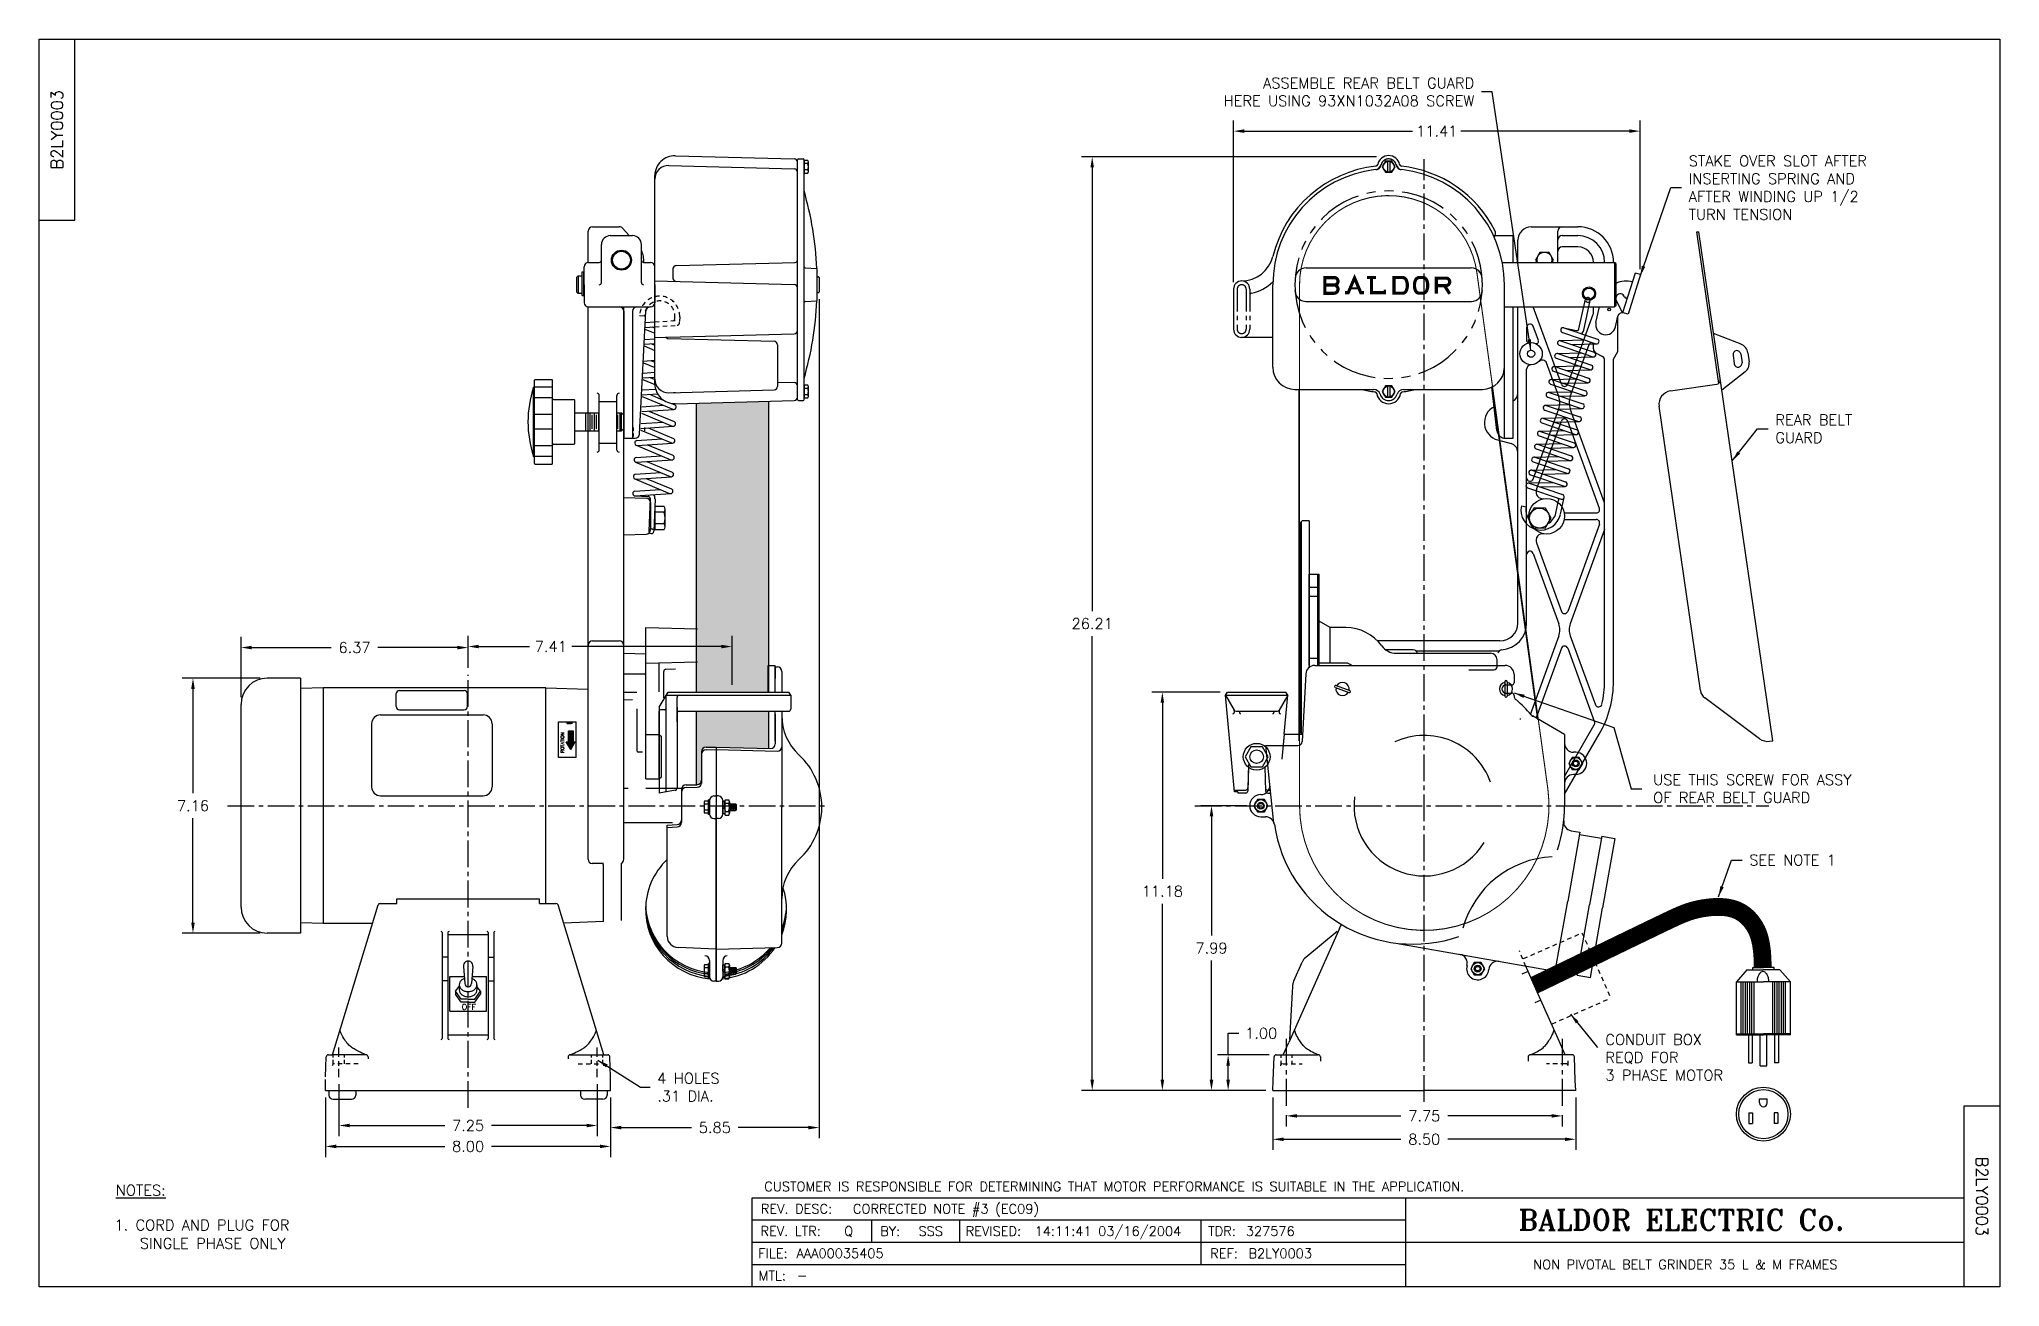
# Model space of a CAD drawing. Extents: x 87.8 to 142.9, y -16.7 to 18.4.
import ezdxf
from ezdxf.enums import TextEntityAlignment as Align

# ---------------------------------------------------------------- set-up
doc = ezdxf.new("R2010")
doc.units = 0
doc.header["$MEASUREMENT"] = 0
for name, pattern in [('B2FH2801A01$0$PHANTOM2', [1.25, 0.625, -0.125, 0.125, -0.125, 0.125, -0.125]), ('B2FH2808A01$0$PHANTOM', [2.5, 1.25, -0.25, 0.25, -0.25, 0.25, -0.25]), ('CENTER2', [1.125, 0.75, -0.125, 0.125, -0.125]), ('G8BA3000A10$0$CENTER', [2, 1.25, -0.25, 0.25, -0.25]), ('G8BA3000A10$0$CENTER2', [1.125, 0.75, -0.125, 0.125, -0.125]), ('G8BA3000A10$0$HIDDEN2', [0.1875, 0.125, -0.0625]), ('HA6218A02$0$PHANTOM2', [1.25, 0.625, -0.125, 0.125, -0.125, 0.125, -0.125]), ('HA7001A01$0$HIDDEN2', [0.1875, 0.125, -0.0625]), ('HIDDEN2', [0.1875, 0.125, -0.0625])]:
    doc.linetypes.add(name, pattern=pattern)
doc.layers.get('0').update_dxf_attribs({"linetype": 'CONTINUOUS'})
doc.styles.add('G8BA3000A10$0$STANDARD', font='SIMPLEX')
doc.styles.add('LB1009$0$STANDARD', font='SIMPLEX.shx')
doc.styles.add('ROMANT', font='romant')
doc.styles.add('SIMPLEX', font='simplex')
doc.styles.get("Standard").update_dxf_attribs({"font": 'simplex.shx'})
doc.dimstyles.new('STD', dxfattribs={"dimscale": 0, "dimtxt": 0.09, "dimasz": 0.09, "dimexe": 0.09, "dimexo": 0.06, "dimgap": 0.06, "dimtad": 0, "dimtih": 1, "dimtoh": 1, "dimdec": 3, "dimzin": 4, "dimdsep": 46, "dimtxsty": 'Standard', "dimcen": 0, "dimclrd": 21, "dimclre": 21, "dimclrt": 256, "dimadec": 0, "dimazin": 0, "dimtfac": 1, "dimtdec": 3, "dimtofl": 0, "dimtmove": 0, "dimatfit": 3, "dimfxl": 0, "dimtolj": 1, "dimtzin": 4, "dimarcsym": 0})

msp = doc.modelspace()

# ---------------------------------------------------------------- texts
at = {"color": 230, "style": 'SIMPLEX'}
for rotation, p in [(90, (88.325, 15.813)), (270, (142.352, -14.127))]:
    msp.add_text('B2LY0003', height=0.3335, rotation=rotation, dxfattribs=at).set_placement(p, align=Align.MIDDLE_CENTER)
at = {"style": 'LB1009$0$STANDARD'}
for s, height, rotation, p in [('LB1009', 0.03, 180, (102.784, -0.831)), ('ROTATION', 0.093, 90, (102.555, -1.681))]:
    msp.add_text(s, height=height, rotation=rotation, dxfattribs=at).set_placement(p)
at = {"style": 'G8BA3000A10$0$STANDARD'}
msp.add_text('OFF', height=0.16, dxfattribs=at).set_placement((99.883, -8.889), align=Align.CENTER)
at = {"style": 'SIMPLEX'}
for s, p in [('CUSTOMER IS RESPONSIBLE FOR DETERMINING THAT MOTOR PERFORMANCE IS SUITABLE IN THE APPLICATION.', (108.175, -13.848)), ('BY:', (111.432, -15.104)), ('REVISED:', (113.828, -15.102)), ('TDR:', (120.634, -15.102)), ('FILE:', (108.008, -15.726)), ('REF:', (120.69, -15.728)), ('MTL:', (108.018, -16.351))]:
    msp.add_text(s, height=0.2668, dxfattribs=at).set_placement(p, align=Align.MIDDLE_LEFT)
for s, p in [('%%UNOTES:', (89.974, -14.107)), ('1. CORD AND PLUG FOR', (89.937, -15.082)), ('SINGLE PHASE ONLY', (90.649, -15.596))]:
    msp.add_text(s, height=0.3).set_placement(p)
at = {"color": 231, "style": 'SIMPLEX'}
msp.add_text('CORRECTED NOTE #3 (EC09)', height=0.2668, dxfattribs=at).set_placement((110.663, -14.475), align=Align.MIDDLE_LEFT)
at = {"style": 'SIMPLEX'}
for s, p in [('REV. DESC:', (109.079, -14.475)), ('REV. LTR:', (108.915, -15.101))]:
    msp.add_text(s, height=0.2668, dxfattribs=at).set_placement(p, align=Align.MIDDLE)
at = {"style": 'ROMANT'}
msp.add_text('BALDOR ELECTRIC Co.', height=0.58363, dxfattribs=at).set_placement((133.921, -14.787), align=Align.MIDDLE_CENTER)
at = {"color": 232, "style": 'SIMPLEX'}
msp.add_text(' Q', height=0.2668, dxfattribs=at).set_placement((110.452, -15.101), align=Align.MIDDLE_CENTER)
at = {"color": 210, "style": 'SIMPLEX'}
msp.add_text('SSS', height=0.2668, dxfattribs=at).set_placement((112.503, -15.104), align=Align.MIDDLE_LEFT)
at = {"color": 235, "style": 'SIMPLEX'}
msp.add_text('14:11:41 03/16/2004', height=0.2668, dxfattribs=at).set_placement((115.762, -15.102), align=Align.MIDDLE_LEFT)
at = {"color": 213, "style": 'SIMPLEX'}
msp.add_text('327576', height=0.2668, dxfattribs=at).set_placement((121.69, -15.102), align=Align.MIDDLE_LEFT)
at = {"color": 223, "style": 'SIMPLEX'}
msp.add_text('AAA00035405', height=0.2668, dxfattribs=at).set_placement((109.078, -15.726), align=Align.MIDDLE_LEFT)
at = {"color": 212, "style": 'SIMPLEX'}
msp.add_text('B2LY0003', height=0.2668, dxfattribs=at).set_placement((121.764, -15.728), align=Align.MIDDLE_LEFT)
at = {"color": 211, "style": 'SIMPLEX'}
msp.add_text('NON PIVOTAL BELT GRINDER 35 L & M FRAMES', height=0.2668, dxfattribs=at).set_placement((134.028, -16.038), align=Align.MIDDLE_CENTER)
at = {"color": 233, "style": 'SIMPLEX'}
msp.add_text('-', height=0.267, dxfattribs=at).set_placement((109.092, -16.351), align=Align.MIDDLE_LEFT)
at = {"char_height": 0.3}
for s, insert, attachment_point in [('ASSEMBLE REAR BELT GUARD\\PHERE USING 93XN1032A08 SCREW', (128.102, 16.873), 6), ('\\A1;11.41', (127.05, 15.773), 5), ('STAKE OVER SLOT AFTER\\PINSERTING SPRING AND\\PAFTER WINDING UP 1/2\\PTURN TENSION', (134.122, 14.186), 4), ('REAR BELT\\PGUARD', (136.553, 7.418), 4), ('\\A1;26.21', (117.379, 1.95), 5), ('\\A1;6.37', (96.676, 1.277), 5), ('\\A1;7.41', (102.183, 1.306), 5), ('USE THIS SCREW FOR ASSY\\POF REAR BELT GUARD', (133.123, -2.685), 4), ('\\A1;7.16', (92.14, -3.161), 5), ('SEE NOTE 1', (135.822, -4.687), 4), ('\\A1;11.18', (119.348, -5.562), 5), ('\\A1;7.99', (120.727, -7.157), 5), ('\\A1;1.00', (122.122, -9.548), 5), ('CONDUIT BOX\\PREQD FOR\\P3 PHASE MOTOR', (131.782, -10.225), 4), ('\\A1;4 HOLES\\P.31 DIA.', (105.172, -11.062), 4), ('\\A1;7.25', (99.862, -12.138), 5), ('\\A1;5.85', (106.787, -12.196), 5), ('\\A1;7.75', (126.699, -11.868), 5), ('\\A1;8.00', (99.862, -12.725), 5), ('\\A1;8.50', (126.699, -12.525), 5)]:
    msp.add_mtext(s, dxfattribs=dict(at, insert=insert, attachment_point=attachment_point))

# ---------------------------------------------------------------- hatches: boundary and pattern name
h = msp.add_hatch()
h.set_pattern_fill('ACET-2D-AR-CONC', color=256, scale=0.04, style=0)
h.set_pattern_definition([(50, (1e-15, 3e-15), (-0.180722, 0.15164375), [0.03, -0.33]), (355, (1e-15, 3e-15), (0.0257018, 0.2937726), [0.024, -0.264]), (100.4514, (0.0239, -0.0021), (-0.2729852, -0.05035535), [0.0254961, -0.28045684]), (46.1842, (1e-15, 0.08), (-0.2553444, 0.2450017), [0.045, -0.495]), (96.6356, (0.03557, 0.0745), (-0.4135967, -0.0481152), [0.0382441, -0.4206852]), (351.1842, (1e-15, 0.08), (0.0677926, 0.4371163), [0.036, -0.396]), (21, (0.04, 0.06), (-0.08454466, 0.22024636), [0.03, -0.33]), (326, (0.04, 0.06), (0.16490304, 0.2444788), [0.024, -0.264]), (71.4514, (0.0599, 0.04658), (-0.263171, 0.0883041), [0.0254961, -0.28045684]), (37.5, (1e-15, 3e-15), (-0.06250762, 0.08146152), [0, -0.2608, 0, -0.268, 0, -0.265]), (7.5, (1e-15, 3e-15), (-0.01862348, 0.14145935), [0, -0.1528, 0, -0.2548, 0, -0.101]), (327.5, (-0.0892, 3e-15), (0.05755553, 0.09034409), [0, -0.1, 0, -0.312, 0, -0.414]), (317.5, (-0.1292, 3e-15), (0.12641644, 0.13795934), [0, -0.13, 0, -0.2072, 0, -0.294])])
h.paths.add_polyline_path([(106.263, -0.511), (106.263, -2.568, 0.483036), (106.416, -2.446), (106.416, -1.646, -0.414214), (106.541, -1.521), (106.823, -1.514), (108.303, -1.553), (108.303, -0.511)])
h.paths.add_polyline_path([(108.303, 8.192), (106.259, 8.139), (106.259, 0.029), (108.283, 0.029), (108.283, 0.77), (108.303, 0.771)])

# ---------------------------------------------------------------- linework, layer by layer
for p, q in [((87.825, -16.665), (87.825, 18.353)), ((87.825, 18.353), (142.852, 18.353)), ((88.825, 13.274), (88.825, 18.353)), ((142.852, 18.353), (142.852, -16.665)), ((121.345, 11.538), (121.345, 16.073)), ((132.755, 11.896), (132.755, 16.073)), ((121.645, 15.773), (126.371, 15.773)), ((132.455, 15.773), (127.728, 15.773)), ((105.679, 15.083), (109.013, 14.996)), ((109.104, 8.243), (109.104, 14.964)), ((109.104, 8.305), (109.104, 14.902)), ((109.134, 14.994), (109.262, 14.994)), ((109.292, 8.243), (109.292, 14.964)), ((109.4, 14.953), (109.292, 14.953)), ((109.292, 14.953), (109.292, 14.593)), ((109.4, 14.863), (109.292, 14.863)), ((109.412, 14.638), (109.412, 14.908)), ((125.356, 15.054), (117.079, 15.054)), ((125.669, 14.929), (125.669, 14.62)), ((125.729, 14.929), (125.729, 14.62)), ((105.104, 8.683), (105.104, 14.523)), ((105.494, 14.808), (109.017, 14.715)), ((109.4, 14.683), (109.292, 14.683)), ((109.292, 14.593), (109.4, 14.593)), ((117.379, 14.754), (117.379, 2.3)), ((87.825, 13.274), (88.825, 13.274)), ((103.229, 12.088), (103.229, 12.964)), ((103.354, 13.089), (104.104, 13.089)), ((103.854, 12.839), (104.478, 12.839)), ((104.197, 13.048), (104.386, 12.839)), ((128.642, 12.839), (129.198, 12.839)), ((129.198, 12.088), (129.198, 12.839)), ((129.323, 12.088), (129.323, 12.709)), ((129.703, 13.089), (131.011, 13.089)), ((130.448, 12.088), (130.448, 12.969)), ((130.568, 12.839), (131.011, 12.839)), ((134.346, 12.942), (134.404, 12.95)), ((134.964, 8.693), (134.346, 12.942)), ((136.484, -1.339), (134.404, 12.95)), ((103.604, 11.523), (103.604, 12.589)), ((104.728, 11.523), (104.728, 12.589)), ((131.011, 12.526), (130.568, 12.526)), ((102.916, 11.673), (102.956, 11.713)), ((102.916, 11.253), (102.916, 11.673)), ((102.956, 11.713), (102.956, 11.213)), ((102.956, 11.713), (103.065, 11.713)), ((103.065, 11.819), (103.104, 11.819)), ((103.065, 11.16), (103.065, 11.819)), ((103.104, 11.819), (103.104, 11.16)), ((103.104, 11.713), (103.12, 11.713)), ((103.12, 11.463), (103.12, 11.968)), ((103.24, 12.088), (103.544, 12.088)), ((104.788, 12.088), (104.984, 12.088)), ((105.104, 11.463), (105.104, 11.968)), ((105.104, 11.568), (109.013, 11.466)), ((105.604, 11.88), (105.604, 11.672)), ((105.721, 12), (109.046, 12.087)), ((109.653, 11.921), (109.653, 11.006)), ((109.713, 11.668), (109.713, 11.258)), ((128.887, 12.088), (132.043, 12.088)), ((131.761, 12.088), (131.761, 12.089)), ((132.073, 12.058), (132.043, 12.088)), ((132.619, 11.785), (132.266, 10.673)), ((132.772, 11.751), (132.419, 10.639)), ((132.772, 11.751), (132.619, 11.785)), ((102.956, 11.213), (102.916, 11.253)), ((103.065, 11.213), (102.956, 11.213)), ((103.065, 11.16), (103.104, 11.16)), ((103.065, 11.16), (103.065, 11.16)), ((103.12, 11.213), (103.104, 11.213)), ((103.12, 11.463), (103.12, 10.958)), ((105.104, 11.463), (105.104, 10.958)), ((109.713, 11.058), (109.713, -12.496)), ((121.345, 11.338), (121.345, 10.213)), ((131.041, 10.219), (131.226, 11.052)), ((131.173, 10.19), (131.358, 11.023)), ((132.087, 11.023), (132.266, 10.673)), ((103.229, -4.666), (103.229, 10.839)), ((103.24, 10.838), (104.984, 10.838)), ((104.229, -4.666), (104.229, 10.838)), ((104.229, 10.718), (104.229, 7.151)), ((104.479, 10.718), (104.479, 7.151)), ((104.673, 7.265), (104.848, 10.724)), ((104.677, 10.597), (104.812, 10.593)), ((104.968, 10.838), (104.984, 10.838)), ((128.948, 10.838), (132.043, 10.838)), ((128.948, 7.151), (128.948, 10.718)), ((129.198, 7.151), (129.198, 10.838)), ((129.323, 1.964), (129.323, 10.838)), ((130.548, 8.669), (129.759, 10.838)), ((130.724, 8.669), (131.441, 10.638)), ((131.448, 10.679), (131.448, 10.838)), ((131.518, 10.4), (131.616, 10.839)), ((132.073, 10.868), (132.043, 10.838)), ((132.066, 10.277), (132.134, 10.58)), ((132.136, 9.589), (132.136, 10.588)), ((132.419, 10.639), (132.277, 10.671)), ((104.811, 9.928), (105.104, 9.947)), ((104.823, 10.216), (104.825, 10.215)), ((104.825, 10.265), (104.827, 10.265)), ((104.825, 10.215), (105.104, 10.098)), ((104.827, 10.265), (105.104, 10.283)), ((104.834, 10.4), (105.104, 10.418)), ((105.025, 10.278), (105.104, 10.245)), ((105.104, 9.983), (109.013, 10.086)), ((105.475, 9.951), (108.453, 9.873)), ((105.48, 10.405), (105.48, 10.405)), ((122.449, 9.984), (121.574, 9.984)), ((129.573, 10.264), (129.573, 9.895)), ((129.903, 9.892), (129.755, 10.297)), ((130.507, 9.894), (131.212, 9.911)), ((130.576, 10.124), (131.519, 9.802)), ((130.616, 10.252), (130.971, 10.173)), ((130.616, 10.252), (131.56, 9.93)), ((135.589, 9.791), (134.821, 10.097)), ((104.805, 9.743), (105.104, 9.618)), ((104.807, 9.792), (105.104, 9.812)), ((105.007, 9.805), (105.104, 9.765)), ((108.544, 9.779), (108.544, 8.602)), ((130.405, 9.399), (131.348, 9.078)), ((130.417, 9.534), (131.122, 9.55)), ((130.446, 9.528), (131.389, 9.206)), ((130.486, 9.763), (131.429, 9.441)), ((130.526, 9.891), (131.469, 9.57)), ((130.743, 9.422), (131.448, 9.438)), ((130.798, 8.323), (131.332, 9.788)), ((130.833, 9.782), (131.538, 9.799)), ((131.448, 9.658), (131.448, 9.768)), ((131.508, 9.554), (131.701, 9.443)), ((132.011, 9.372), (132.136, 9.589)), ((132.011, 0.343), (132.011, 9.372)), ((135.365, 9.488), (135.401, 9.24)), ((135.583, 9.519), (135.619, 9.272)), ((135.781, 9.548), (135.817, 9.301)), ((104.77, 8.847), (105.104, 8.869)), ((104.776, 8.983), (105.104, 9.004)), ((104.787, 9.271), (105.104, 9.138)), ((104.789, 9.32), (105.104, 9.34)), ((104.97, 8.86), (105.104, 8.804)), ((104.988, 9.333), (105.104, 9.284)), ((129.573, 1.964), (129.573, 9.088)), ((130.474, 8.323), (130.131, 9.265)), ((130.256, 8.806), (130.961, 8.823)), ((130.325, 9.036), (131.268, 8.714)), ((130.336, 9.17), (131.041, 9.187)), ((130.365, 9.164), (131.308, 8.842)), ((130.663, 9.058), (131.368, 9.075)), ((131.761, 0.344), (131.761, 9.339)), ((135.702, 9.013), (135.053, 8.501)), ((101.699, 6.643), (101.699, 8.583)), ((101.729, 6.44), (101.729, 8.785)), ((102.229, 8.588), (101.729, 8.588)), ((102.229, 8.291), (101.729, 8.291)), ((102.229, 6.44), (102.229, 8.785)), ((104.75, 8.326), (105.609, 7.967)), ((104.752, 8.375), (105.179, 8.403)), ((104.757, 8.51), (105.124, 8.534)), ((104.768, 8.798), (105.105, 8.658)), ((104.952, 8.388), (105.34, 8.226)), ((105.494, 8.431), (108.453, 8.508)), ((109.4, 8.643), (109.292, 8.643)), ((109.292, 8.643), (109.292, 8.283)), ((109.4, 8.553), (109.292, 8.553)), ((109.4, 8.373), (109.292, 8.373)), ((109.292, 8.283), (109.4, 8.283)), ((109.412, 8.328), (109.412, 8.598)), ((125.669, 8.617), (125.669, 8.308)), ((125.729, 8.617), (125.729, 8.308)), ((128.735, 7.372), (128.596, 8.586)), ((130.163, 8.308), (131.107, 7.987)), ((130.175, 8.443), (130.88, 8.459)), ((130.204, 8.437), (131.147, 8.115)), ((130.244, 8.672), (131.187, 8.35)), ((130.284, 8.8), (131.228, 8.479)), ((130.501, 8.331), (131.206, 8.347)), ((130.582, 8.694), (131.287, 8.711)), ((133.611, 8.48), (134.906, 8.668)), ((102.229, 7.823), (101.729, 7.823)), ((102.854, 7.003), (102.854, 8.223)), ((103.169, 7.363), (103.169, 7.863)), ((103.229, 7.413), (103.229, 7.813)), ((103.289, 7.363), (103.289, 7.863)), ((103.349, 7.413), (103.349, 7.813)), ((103.409, 7.363), (103.409, 7.863)), ((103.469, 7.413), (103.469, 7.813)), ((103.529, 7.363), (103.529, 7.863)), ((104.069, 7.413), (104.069, 7.813)), ((104.129, 7.363), (104.129, 7.863)), ((104.229, 7.803), (104.169, 7.863)), ((104.169, 7.363), (104.169, 7.863)), ((104.229, 7.423), (104.229, 7.803)), ((104.732, 7.853), (105.591, 7.494)), ((104.734, 7.902), (105.64, 7.962)), ((104.739, 8.038), (105.344, 8.078)), ((104.933, 7.915), (105.643, 7.619)), ((105.567, 8.131), (105.661, 8.091)), ((105.679, 8.123), (109.013, 8.211)), ((106.259, 8.126), (106.259, 0.037)), ((108.303, 0.029), (108.303, 8.167)), ((109.134, 8.213), (109.262, 8.213)), ((129.755, 6.007), (130.474, 7.981)), ((130.014, 7.715), (130.719, 7.732)), ((130.042, 7.709), (130.986, 7.387)), ((130.083, 7.944), (131.026, 7.623)), ((130.094, 8.079), (130.799, 8.096)), ((130.123, 8.073), (131.066, 7.751)), ((130.421, 7.967), (131.126, 7.984)), ((131.761, 5.336), (130.798, 7.981)), ((134.451, 0.071), (133.29, 8.049)), ((102.229, 7.403), (101.729, 7.403)), ((104.229, 7.423), (104.169, 7.363)), ((104.713, 7.381), (105.573, 7.022)), ((104.715, 7.43), (105.622, 7.489)), ((104.721, 7.565), (105.326, 7.605)), ((104.915, 7.443), (105.625, 7.146)), ((129.847, 5.71), (130.548, 7.634)), ((129.921, 7.217), (130.865, 6.895)), ((129.933, 7.351), (130.638, 7.368)), ((129.962, 7.345), (130.905, 7.024)), ((130.002, 7.581), (130.945, 7.259)), ((130.259, 7.239), (130.964, 7.256)), ((130.34, 7.603), (131.045, 7.62)), ((131.616, 5.184), (130.724, 7.634)), ((102.229, 6.935), (101.729, 6.935)), ((102.229, 6.638), (101.729, 6.638)), ((104.229, 7.151), (104.553, 7.151)), ((104.568, 6.612), (105.289, 6.66)), ((104.579, 6.956), (105.554, 6.549)), ((104.587, 7.085), (105.308, 7.133)), ((104.61, 6.951), (105.603, 7.017)), ((104.897, 6.97), (105.606, 6.674)), ((128.759, 7.105), (129.138, 7.004)), ((128.983, 7.151), (129.198, 7.151)), ((129.772, 6.624), (130.477, 6.641)), ((129.801, 6.618), (130.744, 6.296)), ((129.841, 6.853), (130.784, 6.532)), ((129.852, 6.988), (130.557, 7.004)), ((129.881, 6.982), (130.824, 6.66)), ((130.179, 6.876), (130.884, 6.892)), ((104.55, 6.14), (105.271, 6.188)), ((104.561, 6.484), (105.536, 6.077)), ((104.573, 6.006), (105.567, 6.072)), ((104.592, 6.479), (105.599, 6.545)), ((104.878, 6.498), (105.588, 6.201)), ((129.68, 6.126), (130.623, 5.804)), ((129.691, 6.26), (130.396, 6.277)), ((129.72, 6.254), (130.663, 5.933)), ((129.76, 6.49), (130.703, 6.168)), ((130.018, 6.148), (130.723, 6.165)), ((130.098, 6.512), (130.803, 6.529)), ((104.543, 6.011), (105.518, 5.604)), ((104.546, 5.668), (105.253, 5.715)), ((104.548, 5.534), (104.915, 5.519)), ((104.555, 5.534), (105.548, 5.599)), ((104.86, 6.025), (105.57, 5.729)), ((129.599, 5.762), (130.542, 5.441)), ((129.611, 5.897), (130.316, 5.913)), ((129.639, 5.89), (130.583, 5.569)), ((129.937, 5.785), (130.642, 5.801)), ((104.229, 5.49), (104.863, 5.468)), ((104.973, 5.457), (104.937, 4.545)), ((104.979, 5.348), (104.979, 4.58)), ((105.108, 5.452), (105.072, 4.54)), ((105.365, 5.237), (105.1, 5.237)), ((105.1, 5.237), (105.1, 4.589)), ((105.365, 5.075), (105.1, 5.075)), ((105.395, 4.67), (105.395, 5.156)), ((129.424, 5.26), (129.556, 5.231)), ((130.391, 5.046), (130.471, 5.406)), ((130.523, 5.017), (130.628, 5.49)), ((130.626, 5.058), (131.528, 5.058)), ((104.229, 4.438), (104.863, 4.46)), ((105.365, 4.751), (105.1, 4.751)), ((105.1, 4.589), (105.365, 4.589)), ((123.274, 4.839), (123.214, 4.779)), ((123.214, 4.779), (123.214, -1.101)), ((123.244, 4.809), (123.244, -1.131)), ((123.464, 4.839), (123.274, 4.839)), ((123.464, 4.839), (123.464, 0.713)), ((130.626, 4.87), (131.528, 4.87)), ((131.616, 4.744), (130.724, 2.293)), ((131.761, 4.592), (130.798, 1.947)), ((129.755, 3.921), (130.474, 1.947)), ((129.847, 4.218), (130.548, 2.293)), ((123.464, 0.777), (123.464, 3.339)), ((123.464, 3.339), (123.745, 3.339)), ((123.712, 0.777), (123.712, 3.339)), ((123.745, 0.777), (123.745, 3.339)), ((123.712, 2.967), (123.464, 2.967)), ((123.712, 2.71), (123.464, 2.71)), ((104.853, -2.411), (104.853, 1.839)), ((104.853, 1.839), (106.303, 1.804)), ((124.058, 1.839), (123.745, 2.02)), ((124.058, 0.839), (124.058, 1.839)), ((124.495, 1.839), (124.058, 1.839)), ((93.489, -0.117), (93.489, 1.577)), ((93.789, 1.277), (96.019, 1.277)), ((99.562, 1.277), (97.333, 1.277)), ((99.862, 0.713), (99.862, 1.606)), ((99.862, 0.713), (99.862, 1.577)), ((100.162, 1.306), (101.59, 1.306)), ((106.971, 1.306), (102.776, 1.306)), ((103.354, 1.464), (104.104, 1.464)), ((107.271, 0.233), (107.271, 1.606)), ((117.379, -10.854), (117.379, 1.6)), ((128.823, 1.464), (125.388, 1.464)), ((126.392, 1.214), (125.617, 1.214)), ((126.473, 1.183), (128.799, 1.183)), ((130.474, 1.605), (129.668, -0.609)), ((130.548, 1.258), (129.836, -0.698)), ((130.724, 1.258), (131.479, -0.815)), ((130.798, 1.605), (131.501, -0.326)), ((104.853, 0.839), (106.303, 0.874)), ((105.228, 0.464), (105.228, 0.846)), ((105.354, -0.133), (105.354, 0.61)), ((105.412, 0.67), (105.679, 0.679)), ((108.283, 0.029), (108.283, 0.777)), ((108.283, 0.77), (108.479, 0.777)), ((108.479, 0.029), (108.479, 0.777)), ((108.479, 0.733), (108.541, 0.733)), ((108.479, 0.733), (108.479, 0.405)), ((108.666, 0.608), (108.666, 0.405)), ((123.712, 0.967), (123.464, 0.967)), ((123.624, 0.776), (126.699, 0.776)), ((124.495, 0.839), (123.745, 0.839)), ((126.699, 0.776), (128.969, 0.776)), ((128.745, 0.741), (128.745, 0.93)), ((94.024, 0.418), (91.84, 0.418)), ((92.14, 0.118), (92.14, -2.811)), ((95.162, 0.418), (94.224, 0.418)), ((95.162, 0.418), (95.162, -6.74)), ((95.792, 0.146), (95.165, 0.124)), ((95.792, 0.148), (95.792, -6.469)), ((102.042, 0.148), (95.792, 0.148)), ((97.935, 0.074), (99.755, 0.074)), ((102.042, -5.906), (102.042, 0.148)), ((102.042, 0.148), (103.229, 0.107)), ((104.823, 0.526), (104.229, 0.526)), ((104.229, 0.026), (104.597, 0.026)), ((105.228, 0.032), (105.228, 0.464)), ((105.228, -0.399), (105.475, 0.029)), ((105.475, 0.029), (108.864, 0.029)), ((108.666, 0.405), (108.666, 0.029)), ((108.916, -0.061), (108.864, 0.029)), ((120.972, 0.029), (119.048, 0.029)), ((121.12, -0.061), (121.172, 0.029)), ((121.172, 0.029), (122.818, 0.029)), ((122.87, -0.061), (122.818, 0.029)), ((123.375, 0.539), (123.275, -1.356)), ((124.203, 0.157), (124.586, 0.017)), ((124.223, 0.213), (124.607, 0.074)), ((128.963, 0.319), (128.963, -0.089)), ((128.993, 0.23), (129.159, 0.23)), ((128.993, 0), (129.16, 0)), ((129.023, 0.319), (129.023, -0.089)), ((129.219, 0.526), (129.219, 0.29)), ((93.489, -6.005), (93.489, -0.317)), ((97.845, -0.378), (97.845, -0.016)), ((97.935, -0.468), (99.755, -0.468)), ((99.845, -0.378), (99.845, -0.016)), ((104.604, -1.631), (104.604, -0.441)), ((105.228, -0.399), (105.228, -2.809)), ((105.228, -1.161), (105.228, -0.508)), ((105.386, -0.473), (105.258, -0.473)), ((105.416, -0.073), (105.416, -2.776)), ((105.423, -0.061), (108.916, -0.061)), ((105.728, -0.811), (105.728, -0.121)), ((105.728, -0.399), (105.728, -2.671)), ((105.728, -0.511), (105.728, -0.511)), ((105.788, -0.511), (108.856, -0.511)), ((106.263, -0.511), (106.263, -2.572)), ((108.303, -1.553), (108.303, -0.511)), ((108.479, -1.351), (108.479, -0.511)), ((108.666, -0.511), (108.666, -0.589)), ((108.916, -0.061), (108.916, -0.451)), ((119.348, -0.271), (119.348, -5.212)), ((121.375, -2.776), (121.12, -0.061)), ((121.12, -0.061), (121.363, -0.481)), ((121.12, -0.061), (122.87, -0.061)), ((121.359, -0.491), (121.359, -0.55)), ((121.415, -0.511), (122.576, -0.511)), ((121.514, -0.511), (121.514, -0.55)), ((122.476, -0.511), (122.476, -0.55)), ((122.87, -0.061), (122.628, -0.481)), ((122.631, -0.491), (122.631, -0.55)), ((122.768, -1.15), (122.87, -0.061)), ((136.111, -1.281), (134.572, -0.133)), ((97.155, -0.862), (97.155, -2.633)), ((97.405, -0.612), (100.285, -0.612)), ((100.535, -0.862), (100.535, -2.633)), ((102.4, -1.806), (102.4, -0.806)), ((102.4, -0.806), (102.9, -0.806)), ((102.682, -1.368), (102.682, -1.056)), ((102.682, -1.056), (102.807, -1.056)), ((102.807, -1.056), (102.807, -1.368)), ((102.9, -1.806), (102.9, -0.806)), ((105.728, -0.871), (105.728, -2.671)), ((108.479, -0.589), (108.479, -0.994)), ((108.479, -0.716), (108.479, -1.429)), ((108.666, -0.589), (108.666, -1.079)), ((108.666, -0.633), (108.666, -1.34)), ((130.636, -1.161), (129.733, -0.64)), ((130.637, -2.34), (131.472, -0.894)), ((102.744, -1.587), (102.619, -1.368)), ((102.619, -1.368), (102.682, -1.368)), ((102.744, -1.587), (102.869, -1.368)), ((102.807, -1.368), (102.869, -1.368)), ((104.853, -1.161), (105.228, -1.161)), ((105.228, -1.161), (105.29, -1.223)), ((105.228, -2.411), (105.228, -1.161)), ((105.29, -2.349), (105.29, -1.223)), ((106.416, -1.639), (106.416, -2.537)), ((106.541, -1.521), (106.823, -1.514)), ((106.541, -1.594), (106.823, -1.587)), ((106.823, -1.514), (106.823, -3.204)), ((106.823, -1.514), (106.823, -3.204)), ((106.823, -1.514), (108.357, -1.554)), ((106.823, -1.587), (108.544, -1.632)), ((108.666, -1.34), (108.666, -3.204)), ((122.478, -3.661), (122.248, -1.474)), ((122.248, -1.474), (123.151, -1.474)), ((122.768, -1.15), (122.702, -1.851)), ((122.769, -1.161), (122.75, -1.345)), ((123.264, -1.161), (122.769, -1.161)), ((123.214, -1.101), (123.274, -1.161)), ((130.636, -1.161), (130.636, -3.161)), ((130.637, -2.84), (131.609, -1.157)), ((136.393, -1.352), (136.484, -1.339)), ((102.9, -1.806), (102.4, -1.806)), ((102.9, -1.806), (102.4, -1.806)), ((104.76, -1.661), (104.634, -1.661)), ((121.764, -2.082), (121.747, -2.751)), ((121.766, -2.007), (121.749, -2.672)), ((122.226, -2.082), (122.244, -2.751)), ((130.85, -1.804), (130.752, -1.974)), ((130.752, -1.974), (130.85, -2.144)), ((131.047, -1.804), (130.85, -1.804)), ((130.85, -2.144), (131.047, -2.144)), ((130.949, -1.661), (130.886, -1.661)), ((131.145, -1.974), (131.047, -1.804)), ((131.047, -2.144), (131.145, -1.974)), ((104.353, -2.677), (104.224, -2.677)), ((104.853, -2.411), (105.228, -2.411)), ((105.857, -2.677), (104.853, -2.677)), ((105.228, -2.411), (105.29, -2.349)), ((105.679, -2.73), (105.228, -2.809)), ((105.854, -2.704), (105.854, -3.204)), ((105.979, -2.579), (106.294, -2.571)), ((105.981, -2.649), (106.296, -2.641)), ((121.37, -2.721), (121.689, -2.721)), ((121.748, -2.713), (121.747, -2.751)), ((121.749, -2.672), (121.748, -2.713)), ((122.301, -2.721), (122.374, -2.721)), ((130.949, -2.286), (130.886, -2.286)), ((97.405, -2.883), (100.285, -2.883)), ((105.854, -3.204), (105.854, -3.633)), ((106.485, -3.077), (106.485, -3.332)), ((106.605, -3.034), (106.497, -3.034)), ((106.605, -3.119), (106.497, -3.119)), ((106.605, -3.289), (106.497, -3.289)), ((106.636, -2.997), (106.605, -2.997)), ((106.605, -3.411), (106.605, -2.997)), ((106.636, -2.997), (106.636, -3.411)), ((106.636, -3.014), (106.636, -3.204)), ((106.636, -3.394), (106.636, -3.204)), ((106.757, -2.889), (106.823, -2.887)), ((106.888, -2.889), (106.823, -2.887)), ((106.823, -8.091), (106.823, -3.204)), ((106.823, -3.204), (106.823, -8.091)), ((107.01, -3.014), (107.01, -3.204)), ((107.01, -3.036), (107.066, -3.036)), ((107.01, -3.211), (107.01, -3.036)), ((107.01, -3.148), (107.066, -3.204)), ((107.01, -3.204), (107.01, -3.379)), ((107.01, -3.204), (107.066, -3.26)), ((107.01, -3.394), (107.01, -3.204)), ((107.066, -3.211), (107.066, -3.036)), ((107.066, -3.049), (107.066, -3.374)), ((107.066, -3.204), (107.066, -3.379)), ((107.079, -2.995), (107.183, -2.995)), ((107.183, -3.103), (107.079, -3.103)), ((107.196, -3.049), (107.196, -3.374)), ((107.196, -3.109), (107.37, -3.109)), ((107.196, -3.299), (107.37, -3.299)), ((107.22, -3.269), (107.22, -3.139)), ((107.25, -3.299), (107.25, -3.109)), ((107.28, -3.269), (107.28, -3.139)), ((107.31, -3.299), (107.31, -3.109)), ((107.34, -3.269), (107.34, -3.139)), ((107.37, -3.109), (107.386, -3.125)), ((107.37, -3.299), (107.37, -3.109)), ((107.37, -3.299), (107.386, -3.284)), ((107.386, -3.125), (107.386, -3.284)), ((108.666, -7.016), (108.666, -3.204)), ((121.717, -3.161), (120.427, -3.161)), ((121.465, -2.776), (121.375, -2.776)), ((121.465, -2.776), (121.465, -2.809)), ((121.687, -2.809), (121.465, -2.809)), ((122.015, -2.991), (121.917, -3.161)), ((121.917, -3.161), (122.015, -3.331)), ((122.211, -2.991), (122.015, -2.991)), ((122.113, -2.849), (122.115, -2.849)), ((122.31, -3.161), (122.211, -2.991)), ((122.211, -3.331), (122.31, -3.161)), ((122.304, -2.809), (122.386, -2.809)), ((92.14, -6.44), (92.14, -3.511)), ((105.603, -3.645), (104.224, -3.645)), ((105.448, -3.707), (105.732, -3.688)), ((105.448, -6.829), (105.448, -3.707)), ((105.448, -3.777), (105.732, -3.758)), ((106.605, -3.374), (106.497, -3.374)), ((106.636, -3.411), (106.605, -3.411)), ((106.757, -3.519), (106.823, -3.521)), ((106.888, -3.519), (106.823, -3.521)), ((107.01, -3.379), (107.066, -3.379)), ((107.079, -3.32), (107.183, -3.32)), ((107.079, -3.428), (107.183, -3.428)), ((120.727, -3.461), (120.727, -6.807)), ((122.015, -3.331), (122.211, -3.331)), ((122.113, -3.474), (122.245, -3.474)), ((131.064, -3.907), (130.724, -5.838)), ((130.818, -3.864), (131.064, -3.907)), ((131.054, -3.967), (131.669, -4.075)), ((131.679, -4.016), (131.339, -5.946)), ((131.679, -4.016), (132.049, -4.081)), ((132.049, -4.081), (131.705, -6.031)), ((103.667, -4.786), (103.349, -4.786)), ((103.667, -6.381), (103.667, -4.846)), ((103.667, -6.413), (103.667, -4.852)), ((104.167, -6.381), (104.167, -4.771)), ((97.15, -6.563), (97.338, -5.946)), ((97.396, -5.903), (97.862, -5.903)), ((97.862, -5.903), (97.862, -5.773)), ((97.862, -5.773), (101.862, -5.773)), ((101.862, -5.903), (101.862, -5.773)), ((101.862, -5.903), (102.329, -5.903)), ((102.575, -6.563), (102.386, -5.946)), ((119.348, -10.854), (119.348, -5.912)), ((130.376, -7.807), (130.724, -5.838)), ((130.992, -7.916), (131.339, -5.946)), ((131.361, -7.981), (131.705, -6.031)), ((95.792, -6.468), (95.165, -6.446)), ((97.166, -6.469), (95.792, -6.469)), ((96.052, -10.154), (97.15, -6.563)), ((103.667, -6.413), (102.54, -6.455)), ((103.673, -10.154), (102.575, -6.563)), ((124.322, -6.604), (124.366, -6.505)), ((94.024, -6.74), (91.84, -6.74)), ((95.162, -6.74), (94.224, -6.74)), ((99.137, -6.725), (99.137, -9.694)), ((99.297, -6.725), (99.297, -9.694)), ((99.317, -6.774), (100.407, -6.774)), ((100.427, -6.725), (100.427, -9.694)), ((100.587, -6.725), (100.587, -9.694)), ((106.823, -7.186), (105.76, -7.141)), ((106.823, -7.186), (108.541, -7.141)), ((124.253, -6.695), (123.375, -7.418)), ((124.322, -6.604), (123.488, -8.478)), ((125.898, -7.018), (130.376, -7.807)), ((99.297, -7.417), (99.137, -7.417)), ((99.731, -7.678), (99.77, -8.152)), ((99.994, -7.678), (99.955, -8.152)), ((100.427, -7.417), (100.587, -7.417)), ((106.485, -7.668), (106.485, -7.923)), ((106.605, -7.626), (106.497, -7.626)), ((106.605, -8.003), (106.605, -7.589)), ((106.636, -7.589), (106.605, -7.589)), ((106.636, -7.504), (106.636, -7.964)), ((106.636, -7.589), (106.636, -8.003)), ((107.01, -7.504), (107.01, -7.964)), ((107.01, -7.628), (107.066, -7.628)), ((107.01, -7.803), (107.01, -7.628)), ((107.066, -7.803), (107.066, -7.628)), ((107.066, -7.641), (107.066, -7.966)), ((107.079, -7.587), (107.183, -7.587)), ((107.183, -7.695), (107.079, -7.695)), ((107.196, -7.641), (107.196, -7.966)), ((107.196, -7.701), (107.37, -7.701)), ((107.25, -7.891), (107.25, -7.701)), ((107.31, -7.891), (107.31, -7.701)), ((107.37, -7.891), (107.37, -7.701)), ((107.37, -7.701), (107.386, -7.716)), ((120.727, -10.854), (120.727, -7.507)), ((123.037, -8.078), (123.269, -7.556)), ((128.101, -7.566), (128.003, -7.736)), ((128.297, -7.566), (128.101, -7.566)), ((128.395, -7.736), (128.297, -7.566)), ((129.615, -7.814), (129.547, -7.661)), ((135.918, -7.768), (135.918, -7.7)), ((135.918, -7.7), (136.218, -7.7)), ((136.518, -7.7), (136.218, -7.7)), ((136.518, -7.768), (136.518, -7.7)), ((99.297, -8.077), (99.137, -8.077)), ((99.347, -8.929), (99.347, -7.955)), ((99.347, -7.955), (99.754, -7.955)), ((99.511, -8.366), (99.616, -8.237)), ((99.612, -8.186), (99.612, -8.331)), ((99.971, -7.955), (100.377, -7.955)), ((100.214, -8.366), (100.109, -8.237)), ((100.112, -8.186), (100.112, -8.331)), ((100.377, -8.929), (100.377, -7.955)), ((100.427, -8.077), (100.587, -8.077)), ((106.605, -7.711), (106.497, -7.711)), ((106.605, -7.881), (106.497, -7.881)), ((106.605, -7.966), (106.497, -7.966)), ((106.636, -8.003), (106.605, -8.003)), ((106.823, -8.091), (106.757, -8.089)), ((106.823, -8.091), (106.888, -8.089)), ((107.01, -7.74), (107.066, -7.796)), ((107.01, -7.796), (107.01, -7.971)), ((107.01, -7.796), (107.066, -7.852)), ((107.01, -7.971), (107.066, -7.971)), ((107.066, -7.796), (107.066, -7.971)), ((107.079, -7.911), (107.183, -7.911)), ((107.079, -8.02), (107.183, -8.02)), ((107.196, -7.891), (107.37, -7.891)), ((107.22, -7.861), (107.22, -7.731)), ((107.28, -7.861), (107.28, -7.731)), ((107.34, -7.861), (107.34, -7.731)), ((107.37, -7.891), (107.386, -7.875)), ((107.386, -7.716), (107.386, -7.875)), ((123.004, -8.249), (122.996, -8.391)), ((128.003, -7.736), (128.101, -7.906)), ((128.101, -7.906), (128.297, -7.906)), ((128.297, -7.906), (128.395, -7.736)), ((129.615, -7.814), (129.442, -7.891)), ((129.973, -8.618), (129.615, -7.814)), ((130.387, -7.748), (131.002, -7.857)), ((130.992, -7.916), (131.361, -7.981)), ((135.753, -7.768), (135.46, -8.108)), ((135.46, -8.108), (136.218, -8.108)), ((135.46, -9.596), (135.46, -8.108)), ((135.594, -9.561), (135.594, -8.108)), ((135.654, -9.561), (135.654, -8.108)), ((135.714, -9.561), (135.714, -8.108)), ((135.753, -7.768), (136.218, -7.768)), ((135.774, -9.561), (135.774, -8.108)), ((135.834, -9.561), (135.834, -8.108)), ((135.894, -9.561), (135.894, -8.108)), ((135.954, -9.561), (135.954, -8.108)), ((136.682, -7.768), (136.218, -7.768)), ((136.975, -8.108), (136.218, -8.108)), ((136.481, -9.561), (136.481, -8.108)), ((136.541, -9.561), (136.541, -8.108)), ((136.601, -9.561), (136.601, -8.108)), ((136.661, -9.561), (136.661, -8.108)), ((136.682, -7.768), (136.975, -8.108)), ((136.721, -9.561), (136.721, -8.108)), ((136.781, -9.561), (136.781, -8.108)), ((136.841, -9.561), (136.841, -8.108)), ((136.975, -9.596), (136.975, -8.108)), ((99.511, -8.366), (99.511, -8.447)), ((99.672, -8.592), (99.511, -8.366)), ((99.672, -8.673), (99.511, -8.447)), ((99.862, -8.592), (99.672, -8.592)), ((99.862, -8.673), (99.672, -8.673)), ((99.862, -8.592), (100.053, -8.592)), ((99.862, -8.673), (100.053, -8.673)), ((100.053, -8.592), (100.214, -8.366)), ((100.053, -8.673), (100.214, -8.447)), ((100.214, -8.366), (100.214, -8.447)), ((123.488, -8.478), (122.894, -9.811)), ((122.996, -8.391), (122.915, -9.724)), ((129.973, -8.618), (129.799, -8.695)), ((130.458, -9.707), (129.973, -8.618)), ((99.347, -8.929), (100.377, -8.929)), ((99.317, -9.595), (100.407, -9.595)), ((121.194, -9.548), (121.494, -9.548)), ((121.194, -10.154), (121.194, -9.548)), ((122.742, -10.152), (122.894, -9.811)), ((130.657, -10.154), (130.458, -9.707)), ((135.46, -9.561), (136.218, -9.561)), ((135.46, -9.596), (136.218, -9.596)), ((135.796, -9.596), (135.796, -10.383)), ((135.904, -9.596), (135.904, -10.383)), ((136.115, -9.596), (136.115, -10.459)), ((136.975, -9.561), (136.218, -9.561)), ((136.975, -9.596), (136.218, -9.596)), ((136.317, -10.459), (136.317, -9.596)), ((136.532, -9.596), (136.532, -10.383)), ((136.639, -9.596), (136.639, -10.383)), ((95.862, -10.773), (95.882, -10.211)), ((95.942, -10.154), (96.052, -10.154)), ((96.996, -10.154), (96.052, -10.154)), ((97.056, -10.214), (97.056, -10.271)), ((102.669, -10.214), (102.669, -10.271)), ((102.729, -10.154), (103.673, -10.154)), ((103.673, -10.154), (103.783, -10.154)), ((103.862, -10.773), (103.843, -10.211)), ((122.342, -10.154), (120.894, -10.154)), ((121.194, -10.854), (121.194, -10.454)), ((122.459, -10.87), (122.482, -10.211)), ((122.542, -10.154), (122.742, -10.154)), ((122.742, -10.154), (123.725, -10.154)), ((123.785, -10.214), (123.785, -10.335)), ((129.613, -10.214), (129.613, -10.335)), ((130.657, -10.154), (129.673, -10.154)), ((130.856, -10.154), (130.657, -10.154)), ((130.939, -10.87), (130.916, -10.211)), ((135.796, -10.383), (135.904, -10.383)), ((136.639, -10.383), (136.532, -10.383)), ((95.862, -11.153), (95.862, -10.848)), ((96.237, -10.977), (96.237, -12.438)), ((103.487, -10.977), (103.487, -12.438)), ((103.862, -11.153), (103.862, -10.773)), ((122.449, -11.154), (122.459, -10.879)), ((130.949, -11.154), (130.939, -10.87)), ((136.124, -10.459), (136.317, -10.459)), ((95.862, -11.153), (96.052, -11.153)), ((95.862, -11.353), (95.862, -13.025)), ((95.957, -11.153), (95.957, -11.283)), ((96.052, -11.153), (103.672, -11.153)), ((96.077, -11.403), (96.587, -11.403)), ((96.707, -11.153), (96.707, -11.283)), ((103.017, -11.153), (103.017, -11.283)), ((103.647, -11.403), (103.137, -11.403)), ((103.672, -11.153), (103.862, -11.153)), ((103.767, -11.153), (103.767, -11.283)), ((103.862, -11.353), (103.862, -13.025)), ((103.862, -11.553), (103.862, -12.496)), ((122.249, -11.154), (117.079, -11.154)), ((122.049, -11.154), (119.048, -11.154)), ((121.849, -11.154), (120.427, -11.154)), ((122.249, -11.154), (120.894, -11.154)), ((122.449, -11.154), (122.639, -11.154)), ((122.449, -11.354), (122.449, -12.825)), ((122.639, -11.154), (126.699, -11.154)), ((130.759, -11.154), (126.699, -11.154)), ((130.949, -11.154), (130.759, -11.154)), ((130.949, -11.354), (130.949, -12.825)), ((136.111, -11.505), (136.111, -11.385)), ((136.111, -11.385), (136.325, -11.385)), ((136.325, -11.505), (136.325, -11.385)), ((122.824, -11.847), (122.824, -12.168)), ((123.124, -11.868), (126.042, -11.868)), ((130.274, -11.868), (127.356, -11.868)), ((130.574, -11.847), (130.574, -12.168)), ((135.812, -11.782), (135.913, -11.782)), ((135.812, -11.782), (135.812, -12.081)), ((135.812, -12.081), (135.913, -12.081)), ((135.913, -11.782), (135.913, -12.081)), ((136.522, -11.782), (136.522, -12.081)), ((136.623, -11.782), (136.522, -11.782)), ((136.623, -12.081), (136.522, -12.081)), ((136.623, -11.782), (136.623, -12.081)), ((141.852, -16.665), (141.852, -11.586)), ((141.852, -11.586), (142.852, -11.586)), ((96.537, -12.138), (99.205, -12.138)), ((103.187, -12.138), (100.52, -12.138)), ((104.162, -12.196), (106.13, -12.196)), ((109.413, -12.196), (107.445, -12.196)), ((122.749, -12.525), (126.042, -12.525)), ((130.649, -12.525), (127.356, -12.525)), ((96.162, -12.725), (99.205, -12.725)), ((103.562, -12.725), (100.52, -12.725)), ((107.835, -16.665), (107.835, -14.164)), ((107.835, -14.164), (141.852, -14.164)), ((107.835, -14.164), (141.852, -14.164)), ((126.183, -16.665), (126.183, -14.164)), ((107.835, -14.789), (126.183, -14.789)), ((111.186, -14.789), (111.186, -15.414)), ((113.664, -15.414), (113.664, -14.789)), ((120.428, -14.789), (120.428, -16.039)), ((107.835, -15.414), (141.852, -15.414)), ((107.835, -16.039), (126.183, -16.039)), ((142.852, -16.665), (87.825, -16.665))]:
    msp.add_line(p, q)
at = {"linetype": 'CENTER2'}
for p, q in [((126.699, -11.474), (126.699, 14.985)), ((99.862, -11.64), (99.862, 0.513)), ((93.112, -3.161), (109.981, -3.161)), ((120.263, -3.161), (136.367, -3.161))]:
    msp.add_line(p, q, dxfattribs=at)
at = {"linetype": 'Continuous'}
for p, q in [((109.322, 11.932), (109.653, 11.921)), ((109.653, 11.683), (109.698, 11.683)), ((123.381, 11.932), (128.017, 11.932)), ((132.043, 12.088), (132.043, 10.838)), ((132.073, 12.058), (132.073, 10.868)), ((109.322, 10.994), (109.653, 11.006)), ((109.653, 11.243), (109.698, 11.243)), ((122.449, 9.145), (122.449, 11.463)), ((128.949, 9.145), (128.949, 11.463)), ((123.377, 10.994), (128.022, 10.994)), ((101.699, 8.583), (101.729, 8.583)), ((101.744, 8.8), (102.214, 8.8)), ((103.541, 6.822), (103.541, 8.356)), ((104.041, 6.822), (104.041, 8.356)), ((108.544, 8.728), (109.013, 8.716)), ((123.069, 8.525), (125.278, 8.525)), ((126.12, 8.525), (128.329, 8.525)), ((102.259, 8.238), (102.839, 8.238)), ((102.854, 7.863), (103.541, 7.863)), ((104.041, 7.863), (104.169, 7.863)), ((102.854, 7.363), (103.541, 7.363)), ((104.041, 7.363), (104.169, 7.363)), ((101.699, 6.643), (101.729, 6.643)), ((102.259, 6.988), (102.839, 6.988)), ((101.744, 6.425), (102.214, 6.425)), ((104.229, 1.119), (104.853, 1.103)), ((125.909, 1.12), (128.555, 1.12)), ((127.947, 0.651), (128.655, 0.651)), ((104.229, -0.191), (104.475, -0.185))]:
    msp.add_line(p, q, dxfattribs=at)
at = {"linetype": 'B2FH2801A01$0$PHANTOM2'}
for p, q in [((121.449, 11.338), (121.449, 10.213)), ((121.699, 11.338), (121.699, 10.213)), ((121.803, 11.338), (121.803, 10.213))]:
    msp.add_line(p, q, dxfattribs=at)
at = {"linetype": 'HA7001A01$0$HIDDEN2'}
for p, q in [((105.104, 10.418), (105.723, 10.459)), ((105.801, 10.564), (105.795, 10.389)), ((105.104, 10.283), (105.732, 10.324))]:
    msp.add_line(p, q, dxfattribs=at)
at = {"linetype": 'HA6218A02$0$PHANTOM2'}
for p, q in [((104.041, 8.174), (103.541, 8.174)), ((104.041, 7.004), (103.541, 7.004))]:
    msp.add_line(p, q, dxfattribs=at)
at = {"linetype": 'G8BA3000A10$0$CENTER'}
for p, q in [((104.499, 7.453), (104.499, 7.365)), ((104.499, 7.286), (104.499, 7.203)), ((104.809, 7.453), (104.809, 7.365)), ((122.669, -10.154), (122.669, -10.242)), ((122.669, -10.321), (122.669, -10.438)), ((122.979, -10.154), (122.979, -10.242)), ((122.979, -10.321), (122.979, -10.404)), ((130.729, -10.321), (130.729, -10.438))]:
    msp.add_line(p, q, dxfattribs=at)
at = {"linetype": 'HIDDEN2'}
for p, q in [((129.482, -7.454), (131.126, -6.73)), ((131.126, -6.73), (131.932, -8.561)), ((129.554, -7.676), (129.37, -7.239)), ((130.288, -9.284), (131.932, -8.561))]:
    msp.add_line(p, q, dxfattribs=at)
at = {"linetype": 'G8BA3000A10$0$CENTER2'}
for p, q in [((122.824, -9.707), (122.824, -11.647)), ((130.574, -9.707), (130.574, -11.647)), ((96.237, -10.21), (96.237, -9.952)), ((96.237, -10.459), (96.237, -10.334)), ((103.487, -10.21), (103.487, -9.952)), ((103.487, -10.459), (103.487, -10.334)), ((96.237, -10.777), (96.237, -10.546)), ((103.487, -10.777), (103.487, -10.546))]:
    msp.add_line(p, q, dxfattribs=at)
at = {"linetype": 'G8BA3000A10$0$HIDDEN2'}
for p, q in [((96.077, -10.231), (96.077, -10.148)), ((96.077, -10.404), (96.077, -10.297)), ((96.777, -10.404), (96.109, -10.404)), ((96.397, -10.231), (96.397, -10.148)), ((96.397, -10.404), (96.397, -10.297)), ((102.947, -10.404), (103.616, -10.404)), ((103.327, -10.231), (103.327, -10.148)), ((103.327, -10.404), (103.327, -10.297)), ((103.647, -10.231), (103.647, -10.148)), ((103.647, -10.404), (103.647, -10.297)), ((122.738, -10.404), (123.272, -10.404)), ((130.66, -10.404), (130.126, -10.404))]:
    msp.add_line(p, q, dxfattribs=at)
for points in [[(125.609, 14.931), (125.519, 14.775), (125.609, 14.619), (125.789, 14.619), (125.879, 14.775), (125.789, 14.931)], [(125.609, 8.619), (125.519, 8.463), (125.609, 8.307), (125.789, 8.307), (125.879, 8.463), (125.789, 8.619)], [(129.779, 5.197), (129.61, 4.92), (129.765, 4.635), (130.09, 4.628), (130.259, 4.905), (130.103, 5.19)], [(121.833, -1.505), (121.671, -1.786), (121.833, -2.067), (122.157, -2.067), (122.32, -1.786), (122.157, -1.505)]]:
    msp.add_lwpolyline(points, close=True)
at = {"linetype": 'HIDDEN2', "const_width": 0.03}
for points in [[(128.614, 8.612), (128.176, 11.803, 0.933955), (123.199, 11.463), (123.199, 8.533, 1.070716)], [(123.199, -3.161, 1.070716), (130.167, -2.685), (129.9, -0.744, 0.933955)], [(123.199, -1.348), (123.199, -3.161, 1.070716)]]:
    msp.add_lwpolyline(points, format="xyb", dxfattribs=at)
for points in [[(129.947, 12.37), (129.82, 12.151), (129.857, 12.088)], [(130.29, 12.088), (130.326, 12.151), (130.2, 12.37), (129.947, 12.37)], [(96.996, -10.154), (96.935, -10.128), (96.882, -10.104), (96.834, -10.082), (96.793, -10.061), (96.755, -10.042), (96.722, -10.024), (96.691, -10.007), (96.663, -9.99), (96.637, -9.974), (96.612, -9.957), (96.587, -9.94), (96.564, -9.922), (96.541, -9.902), (96.518, -9.881), (96.495, -9.858), (96.472, -9.832), (96.449, -9.803), (96.425, -9.771), (96.4, -9.735), (96.374, -9.694), (96.347, -9.647), (96.319, -9.593), (96.289, -9.533), (96.258, -9.464)], [(102.729, -10.154), (102.79, -10.128), (102.843, -10.104), (102.89, -10.082), (102.932, -10.061), (102.97, -10.042), (103.003, -10.024), (103.033, -10.007), (103.061, -9.99), (103.088, -9.974), (103.113, -9.957), (103.137, -9.94), (103.161, -9.922), (103.184, -9.902), (103.207, -9.881), (103.229, -9.858), (103.252, -9.832), (103.276, -9.803), (103.3, -9.771), (103.325, -9.735), (103.351, -9.694), (103.378, -9.647), (103.406, -9.593), (103.436, -9.533), (103.467, -9.464)], [(123.725, -10.154), (123.665, -10.128), (123.611, -10.104), (123.562, -10.081), (123.519, -10.058), (123.481, -10.036), (123.447, -10.015), (123.416, -9.994), (123.389, -9.974), (123.364, -9.954), (123.341, -9.933), (123.32, -9.912), (123.3, -9.89), (123.281, -9.867), (123.263, -9.843), (123.244, -9.817), (123.224, -9.789), (123.203, -9.759), (123.182, -9.727), (123.16, -9.691), (123.138, -9.652), (123.116, -9.609), (123.095, -9.561), (123.074, -9.509), (123.055, -9.452)], [(129.673, -10.154), (129.734, -10.128), (129.788, -10.104), (129.836, -10.081), (129.879, -10.058), (129.917, -10.036), (129.952, -10.015), (129.982, -9.994), (130.01, -9.974), (130.034, -9.954), (130.057, -9.933), (130.078, -9.912), (130.098, -9.89), (130.117, -9.867), (130.136, -9.843), (130.155, -9.817), (130.174, -9.789), (130.195, -9.759), (130.217, -9.727), (130.238, -9.691), (130.261, -9.652)], [(130.261, -9.652), (130.282, -9.609), (130.304, -9.561), (130.324, -9.509), (130.343, -9.452)]]:
    msp.add_lwpolyline(points)
for points, const_width in [([(124.163, 11.453, -1), (124.163, 11.222), (123.908, 11.222), (123.908, 11.662), (124.173, 11.662, -1), (124.173, 11.453), (123.908, 11.453)], 0.09), ([(127.038, 11.207), (127.038, 11.647), (127.308, 11.647, -1), (127.308, 11.437), (127.038, 11.437)], 0.09), ([(123.199, 8.533), (123.199, -1.348, 1.070716)], 0.03), ([(129.9, -0.744), (128.614, 8.612, 0.933955)], 0.03)]:
    msp.add_lwpolyline(points, format="xyb", dxfattribs=dict(const_width=const_width))
for points, const_width in [([(124.929, 11.212), (124.742, 11.652), (124.554, 11.212)], 0.09), ([(125.094, 11.666), (125.344, 11.666)], 0.09), ([(125.219, 11.19), (125.219, 11.645)], 0.09), ([(124.596, 11.239), (124.476, 11.239)], 0.09), ([(124.617, 11.362), (124.867, 11.362)], 0.06), ([(124.888, 11.239), (125.008, 11.239)], 0.09), ([(125.22, 11.236), (125.593, 11.236)], 0.09), ([(125.593, 11.19), (125.593, 11.325)], 0.06), ([(127.266, 11.437), (127.413, 11.206)], 0.09), ([(123.179, 8.533), (123.179, -1.348)], 0.03), ([(129.88, -0.746), (128.595, 8.609)], 0.03), ([(136.199, -7.7), (136.193, -7.449), (136.177, -7.233), (136.151, -7.05), (136.117, -6.894), (136.076, -6.763), (136.029, -6.652), (135.978, -6.557), (135.923, -6.473), (135.866, -6.398), (135.807, -6.331), (135.745, -6.271), (135.682, -6.218), (135.616, -6.171), (135.548, -6.131), (135.477, -6.097), (135.405, -6.069), (135.33, -6.047), (135.254, -6.029), (135.175, -6.016), (135.095, -6.008), (135.013, -6.003), (134.929, -6.003), (134.845, -6.005), (134.758, -6.011), (134.671, -6.019), (134.583, -6.031), (134.493, -6.045), (134.401, -6.063), (134.308, -6.085), (134.213, -6.111), (134.116, -6.141), (134.016, -6.177), (133.908, -6.22), (133.758, -6.286), (133.527, -6.395), (133.176, -6.563), (132.666, -6.809), (131.957, -7.152), (131.011, -7.61), (129.787, -8.201)], 0.5)]:
    msp.add_lwpolyline(points, dxfattribs=dict(const_width=const_width))
at = {"const_width": 0.09}
for points in [[(126.195, 11.591, -0.204259), (126.195, 11.296, -0.300543), (126.085, 11.223), (125.85, 11.223), (125.85, 11.663), (126.085, 11.663, -0.300543)], [(126.657, 11.663), (126.563, 11.663, 0.300543), (126.453, 11.591, 0.204259), (126.453, 11.296, 0.300543), (126.563, 11.223), (126.657, 11.223, 0.300543), (126.767, 11.296, 0.204259), (126.767, 11.591, 0.300543)]]:
    msp.add_lwpolyline(points, format="xyb", close=True, dxfattribs=at)
for points in [[(99.758, -8.011, 0.080969), (99.686, -8.05, 0.105677), (99.63, -8.115, 0.12412), (99.612, -8.186, 0.12412), (99.63, -8.257, 0.105677), (99.686, -8.322, 0.087029), (99.764, -8.363, 0.077267), (99.862, -8.378, 0.077267), (99.961, -8.363, 0.087029), (100.039, -8.322, 0.105677), (100.095, -8.257, 0.12412), (100.112, -8.186, 0.12412)], [(100.112, -8.186, 0.12412), (100.095, -8.115, 0.105677), (100.039, -8.05, 0.080969), (99.967, -8.011, 0.077267)], [(136.371, -8.108, 0.058622), (136.357, -7.992, 0.072222), (136.322, -7.904, 0.106593), (136.263, -7.838, 0.15713), (136.205, -7.819, 0.15713), (136.147, -7.838, 0.106593), (136.087, -7.904, 0.072222), (136.052, -7.992, 0.058622), (136.038, -8.108, 0.058622)], [(99.613, -8.317, 0.024624), (99.612, -8.331, 0.12412), (99.63, -8.402, 0.105677), (99.686, -8.467, 0.087029), (99.764, -8.508, 0.077267), (99.862, -8.524, 0.077267), (99.961, -8.508, 0.087029), (100.039, -8.467, 0.105677), (100.095, -8.402, 0.12412), (100.112, -8.331, 0.12412)], [(100.112, -8.331, 0.024624), (100.112, -8.317, 0.105677)]]:
    msp.add_lwpolyline(points, format="xyb")
for centre, radius in [((125.699, 14.775), 0.156), ((104.166, 12.151), 0.281), ((104.166, 12.151), 0.251), ((131.323, 11.213), 0.186), ((131.323, 11.213), 0.156), ((131.888, 10.768), 0.04), ((129.698, 9.526), 0.312), ((129.698, 9.526), 0.101), ((125.699, 8.463), 0.156), ((130.135, 4.964), 0.5), ((129.934, 4.913), 0.281), ((121.995, -1.786), 0.375), ((121.995, -1.786), 0.19), ((130.949, -1.974), 0.17), ((130.949, -1.974), 0.095), ((130.949, -1.974), 0.065), ((122.113, -3.161), 0.17), ((122.113, -3.161), 0.095), ((122.113, -3.161), 0.065), ((128.199, -7.736), 0.17), ((128.199, -7.736), 0.095), ((128.199, -7.736), 0.065), ((136.218, -11.819), 0.757), ((136.218, -11.819), 0.69)]:
    msp.add_circle(centre, radius)
for centre, radius, start, end in [((105.664, 14.523), 0.56, 88.5, 180), ((109.01, 14.902), 0.094, 0, 88.5), ((109.134, 14.964), 0.03, 90, 180), ((109.262, 14.964), 0.03, 0, 90), ((109.322, 14.908), 0.0904, 330.1372, 29.8628), ((109.069, 14.773), 0.343, 344.8107, 15.1893), ((125.699, 14.773), 0.314, 11.6048, 168.3952), ((125.699, 14.775), 0.22, 14.8525, 165.1475), ((105.484, 14.428), 0.38, 88.5, 180), ((109.014, 14.626), 0.09, 0, 88.5), ((109.322, 14.638), 0.0904, 330.1372, 29.8628), ((125.699, 11.463), 3.25, 96.6154, 180), ((125.699, 11.463), 3.345, 96.1766, 166.2556), ((125.303, 14.88), 0.19, 276.6154, 345.1475), ((125.333, 14.848), 0.06, 276.1766, 348.3952), ((126.095, 14.88), 0.19, 194.8525, 263.3846), ((126.065, 14.848), 0.06, 191.6048, 263.8234), ((125.699, 11.463), 3.345, 27.1117, 83.8234), ((125.699, 11.463), 3.25, 0, 83.3846), ((100.164, 11.463), 9.5, 2.76, 16.087), ((103.354, 12.964), 0.125, 90, 180), ((104.166, 12.151), 0.625, 25.7366, 25.7366), ((103.854, 12.589), 0.25, 90, 180), ((104.104, 12.964), 0.125, 42.1841, 90), ((104.478, 12.589), 0.25, 0, 90), ((128.509, 12.901), 0.189, 325.374, 27.1117), ((129.703, 12.709), 0.38, 90, 180), ((130.568, 12.969), 0.12, 90, 180), ((130.568, 12.719), 0.12, 90, 180), ((131.011, 12.089), 1, 0, 90), ((131.011, 12.089), 0.75, 0, 90), ((103.544, 12.148), 0.06, 270, 0), ((104.788, 12.148), 0.06, 180, 270), ((104.166, 12.151), 0.625, 354.2158, 25.7366), ((109.044, 12.147), 0.06, 271.5, 0), ((121.57, 12.473), 0.906, 270, 346.2556), ((130.073, 12.151), 0.219, 343.2814, 196.7186), ((130.568, 12.406), 0.12, 90, 180), ((131.011, 12.089), 0.437, 0, 90), ((103.24, 11.968), 0.12, 90, 180), ((104.984, 11.968), 0.12, 0, 90), ((105.724, 11.88), 0.12, 91.5, 180), ((105.724, 11.672), 0.12, 180, 268.5), ((109.322, 11.962), 0.03, 180, 270), ((109.698, 11.668), 0.015, 0, 90), ((121.574, 11.338), 0.229, 0, 180), ((123.381, 11.622), 0.31, 90, 176.8998), ((128.017, 11.622), 0.31, 3.1002, 90), ((132.379, 10.814), 0.75, 77.3735, 113.8915), ((103.544, 11.523), 0.06, 270, 0), ((104.788, 11.523), 0.06, 180, 270), ((109.01, 11.372), 0.094, 0, 88.5), ((100.164, 11.463), 9.5, 343.913, 357.24), ((109.698, 11.258), 0.015, 270, 0), ((121.863, 11.162), 0.06, 102.6134, 180), ((121.57, 12.473), 1.283, 282.6134, 313.3166), ((128.022, 11.304), 0.31, 270, 0), ((131.292, 11.037), 0.0675, 347.5013, 167.5013), ((132.198, 11.08), 0.125, 17.6158, 207.0039), ((132.362, 11.132), 0.047, 197.6158, 342.3735), ((103.24, 10.958), 0.12, 180, 270), ((104.109, 10.718), 0.12, 0, 90), ((104.599, 10.718), 0.12, 90, 180), ((104.968, 10.718), 0.12, 90, 177.0965), ((104.984, 10.958), 0.12, 270, 0), ((109.322, 10.964), 0.03, 90, 180), ((131.292, 11.037), 0.0675, 216.3539, 306.3539), ((131.328, 10.679), 0.12, 340, 360), ((132.251, 10.553), 0.12, 77.3735, 167.3735), ((105.476, 10.01), 0.06, 180, 268.5), ((109.01, 10.18), 0.094, 271.5, 0), ((121.574, 10.213), 0.229, 180, 0), ((129.667, 10.264), 0.094, 20, 180), ((130.596, 10.188), 0.0672, 72.5013, 252.5013), ((130.983, 10.232), 0.06, 257.5013, 347.5013), ((130.983, 10.232), 0.195, 310.5981, 347.5013), ((131.792, 10.339), 0.281, 167.3735, 347.3735), ((131.539, 9.866), 0.0672, 252.5013, 72.5013), ((108.45, 9.779), 0.094, 0, 88.5), ((129.635, 9.895), 0.062, 180, 279.6846), ((129.845, 9.87), 0.062, 246.9817, 20), ((130.425, 9.463), 0.0672, 72.5013, 252.5013), ((130.506, 9.827), 0.0672, 72.5013, 252.5013), ((131.388, 9.768), 0.06, 0, 160), ((131.449, 9.506), 0.0672, 252.5013, 72.5013), ((131.568, 9.658), 0.12, 180, 240), ((131.641, 9.339), 0.12, 0, 60), ((135.474, 9.503), 0.11, 8.2793, 188.2793), ((135.474, 9.503), 0.31, 8.2793, 68.2793), ((105.484, 8.81), 0.38, 180, 271.5), ((129.698, 9.088), 0.125, 90, 180), ((130.013, 9.222), 0.125, 20, 136.1033), ((130.345, 9.1), 0.0672, 72.5013, 252.5013), ((131.288, 8.778), 0.0672, 252.5013, 72.5013), ((131.369, 9.142), 0.0672, 252.5013, 72.5013), ((135.51, 9.256), 0.11, 188.2793, 8.2793), ((135.51, 9.256), 0.31, 308.2793, 8.2793), ((104.617, 7.613), 3.075, 161.6122, 198.3878), ((101.744, 8.785), 0.015, 90, 180), ((102.214, 8.785), 0.015, 0, 90), ((102.259, 8.268), 0.03, 180, 270), ((103.481, 8.356), 0.06, 0, 90), ((104.101, 8.356), 0.06, 90, 180), ((105.664, 8.683), 0.56, 180, 271.5), ((108.45, 8.602), 0.094, 271.5, 0), ((109.01, 8.622), 0.094, 0, 88.5), ((109.01, 8.305), 0.094, 271.5, 0), ((109.322, 8.598), 0.0904, 330.1372, 29.8628), ((109.069, 8.463), 0.343, 344.8107, 15.1893), ((109.322, 8.328), 0.0904, 330.1372, 29.8628), ((125.699, 11.463), 3.033, 255.6218, 262.6775), ((125.278, 8.335), 0.19, 16.9124, 90), ((125.305, 8.395), 0.06, 9.7551, 82.6775), ((125.699, 8.463), 0.34, 189.7551, 350.2449), ((125.699, 8.463), 0.25, 196.9124, 343.0876), ((126.12, 8.335), 0.19, 90, 163.0876), ((126.093, 8.395), 0.06, 97.3225, 170.2449), ((125.699, 11.463), 3.033, 277.3225, 284.3782), ((129.073, 8.415), 0.25, 300, 0), ((130.184, 8.372), 0.0672, 72.5013, 252.5013), ((130.264, 8.736), 0.0672, 72.5013, 252.5013), ((130.004, 8.152), 0.5, 340, 20), ((130.636, 8.701), 0.094, 200, 340), ((131.268, 8.152), 0.5, 160, 200), ((131.207, 8.415), 0.0672, 252.5013, 72.5013), ((133.666, 8.103), 0.38, 98.2793, 188.2793), ((134.889, 8.787), 0.12, 278.2793, 8.2793), ((102.839, 8.223), 0.015, 0, 90), ((109.134, 8.243), 0.03, 180, 270), ((109.262, 8.243), 0.03, 270, 0), ((128.886, 7.589), 0.5, 117.035, 255.3652), ((130.022, 7.645), 0.0672, 72.5013, 252.5013), ((130.103, 8.009), 0.0672, 72.5013, 252.5013), ((131.046, 7.687), 0.0672, 252.5013, 72.5013), ((131.127, 8.051), 0.0672, 252.5013, 72.5013), ((104.553, 7.271), 0.12, 270, 357.0965), ((128.983, 7.401), 0.25, 186.5397, 270), ((129.942, 7.281), 0.0672, 72.5013, 252.5013), ((130.636, 7.602), 0.094, 20, 160), ((130.966, 7.323), 0.0672, 252.5013, 72.5013), ((102.259, 6.958), 0.03, 90, 180), ((102.839, 7.003), 0.015, 270, 0), ((103.481, 6.822), 0.06, 270, 0), ((104.101, 6.822), 0.06, 180, 270), ((129.073, 6.762), 0.25, 0, 75), ((129.78, 6.554), 0.0672, 72.5013, 252.5013), ((129.861, 6.917), 0.0672, 72.5013, 252.5013), ((130.804, 6.596), 0.0672, 252.5013, 72.5013), ((130.885, 6.959), 0.0672, 252.5013, 72.5013), ((101.744, 6.44), 0.015, 180, 270), ((102.214, 6.44), 0.015, 270, 0), ((129.7, 6.19), 0.0672, 72.5013, 252.5013), ((130.724, 6.232), 0.0672, 252.5013, 72.5013), ((129.619, 5.826), 0.0672, 72.5013, 252.5013), ((129.667, 6.039), 0.094, 180, 340), ((130.026, 5.645), 0.19, 160, 279.1003), ((130.562, 5.505), 0.0672, 252.5013, 72.5013), ((130.643, 5.868), 0.0672, 252.5013, 72.5013), ((104.859, 5.348), 0.12, 0, 88), ((105.269, 5.156), 0.126, 319.977, 40.023), ((104.935, 4.913), 0.46, 339.3592, 20.6408), ((129.974, 5.138), 0.562, 167.5246, 347.5013), ((129.974, 5.138), 0.427, 167.5319, 215.9681), ((129.974, 5.138), 0.427, 297.2076, 347.5013), ((130.413, 5.419), 0.06, 347.5013, 72.5013), ((131.528, 5.152), 0.094, 270, 20), ((104.859, 4.58), 0.12, 272, 0), ((105.269, 4.67), 0.126, 319.977, 40.023), ((130.026, 4.282), 0.19, 80.8997, 200), ((131.528, 4.776), 0.094, 340, 90), ((129.667, 3.888), 0.094, 20, 180), ((130.636, 2.325), 0.094, 200, 340), ((124.495, 0.589), 1.25, 36.0962, 90), ((128.823, 1.964), 0.5, 270, 0), ((128.823, 1.964), 0.75, 273.8886, 0), ((130.004, 1.776), 0.5, 340, 20), ((131.268, 1.776), 0.5, 160, 200), ((103.354, 1.339), 0.125, 90, 180), ((104.104, 1.339), 0.125, 0, 90), ((125.909, 1.62), 0.5, 216.0962, 270), ((126.392, 1.094), 0.12, 12.5133, 90), ((128.555, 0.93), 0.19, 0, 90), ((128.882, 1.096), 0.12, 93.8886, 168.4644), ((130.636, 1.226), 0.094, 20, 160), ((105.414, 0.61), 0.06, 92, 180), ((108.541, 0.608), 0.125, 0, 90), ((123.624, 0.526), 0.25, 90, 177), ((124.495, 0.589), 0.25, 48.7639, 90), ((128.655, 0.741), 0.09, 270, 0), ((128.969, 0.526), 0.25, 0, 90), ((94.224, -0.317), 0.735, 90, 180), ((97.935, -0.016), 0.09, 90, 180), ((99.755, -0.016), 0.09, 0, 90), ((104.823, 0.496), 0.03, 0, 90), ((104.823, 0.056), 0.03, 305.5771, 0), ((124.213, 0.185), 0.03, 70, 250), ((124.405, 0.115), 0.186, 169.2567, 330.7433), ((124.405, 0.115), 0.186, 349.2567, 150.7433), ((124.596, 0.046), 0.03, 250, 70), ((128.993, 0.115), 0.186, 99.2567, 260.7433), ((128.993, 0.115), 0.115, 90, 270), ((128.993, 0.319), 0.03, 0, 180), ((128.993, 0.115), 0.186, 279.2567, 80.7433), ((129.159, 0.29), 0.06, 270, 0), ((129.16, -0.06), 0.06, 354.1578, 90), ((129.011, 0.343), 3, 330, 0), ((129.011, 0.344), 2.75, 346.1132, 0), ((134.757, 0.115), 0.31, 188.2793, 233.2793), ((97.935, -0.378), 0.09, 180, 270), ((99.755, -0.378), 0.09, 270, 0), ((105.258, -0.503), 0.03, 90, 180), ((105.386, -0.443), 0.03, 270, 0), ((105.788, -0.121), 0.06, 90, 180), ((105.788, -0.571), 0.06, 90, 180), ((108.856, -0.451), 0.06, 270, 0), ((121.329, -0.55), 0.03, 270, 0), ((121.299, -0.491), 0.06, 0, 30), ((121.415, -0.451), 0.06, 210, 270), ((121.544, -0.55), 0.03, 180, 270), ((122.446, -0.55), 0.03, 270, 0), ((122.576, -0.451), 0.06, 270, 330), ((122.691, -0.491), 0.06, 150, 180), ((122.661, -0.55), 0.03, 180, 270), ((128.993, -0.089), 0.03, 180, 0), ((129.349, -0.079), 0.13, 174.1578, 239.618), ((126.699, -3.161), 3.937, 40.3666, 48.974), ((131.59, -0.294), 0.094, 200, 346.1132), ((97.405, -0.862), 0.25, 90, 180), ((100.285, -0.862), 0.25, 0, 90), ((110.166, -0.633), 1.5, 180, 227.2679), ((129.417, -0.718), 0.03, 180, 221.9577), ((129.798, -0.527), 0.13, 220.3666, 240), ((129.711, -0.671), 0.03, 8, 39.5892), ((131.391, -0.847), 0.094, 330, 20), ((104.634, -1.631), 0.03, 180, 270), ((106.541, -1.646), 0.125, 90, 180), ((106.541, -1.719), 0.125, 90, 180), ((108.354, -1.429), 0.125, 271.5, 0), ((108.541, -1.507), 0.125, 271.5, 0), ((123.151, -1.349), 0.125, 270, 357), ((126.699, -3.161), 1.972, 19.4794, 114.7367), ((130.886, -1.411), 0.25, 180, 270), ((136.338, -0.976), 0.38, 233.2793, 278.2793), ((107.791, -3.204), 2, 0, 47.2679), ((130.949, -1.974), 0.312, 270, 90), ((97.405, -2.633), 0.25, 180, 270), ((100.285, -2.633), 0.25, 270, 0), ((105.668, -2.671), 0.06, 280, 0), ((105.979, -2.704), 0.125, 90, 180), ((105.981, -2.774), 0.125, 90, 180), ((106.291, -2.446), 0.125, 271.5, 0), ((106.291, -2.516), 0.125, 271.5, 0), ((121.687, -2.749), 0.06, 270, 358.5), ((121.689, -2.661), 0.06, 270, 358.5), ((121.689, -2.661), 0.06, 270, 317.0376), ((121.689, -2.661), 0.06, 317.0376, 358.5), ((122.115, -2.599), 0.25, 270, 6), ((122.301, -2.661), 0.06, 181.5, 270), ((122.304, -2.749), 0.06, 181.5, 270), ((130.886, -2.536), 0.25, 90, 180), ((106.566, -3.077), 0.0813, 148.4656, 211.5344), ((106.792, -3.204), 0.307, 163.9286, 196.0714), ((106.566, -3.332), 0.0813, 148.4656, 211.5344), ((106.761, -3.014), 0.125, 91.5, 180), ((106.885, -3.014), 0.125, 0, 88.5), ((107.185, -3.049), 0.119, 152.9885, 207.0115), ((107.523, -3.211), 0.457, 166.304, 193.696), ((107.077, -3.049), 0.119, 332.9885, 27.0115), ((106.738, -3.211), 0.457, 346.304, 13.696), ((107.791, -3.204), 2, 312.7321, 0), ((122.113, -3.161), 0.312, 90, 270), ((126.699, -3.161), 1.972, 172.8302, 328.3152), ((126.699, -3.161), 3.937, 341.6027, 0), ((105.729, -3.563), 0.125, 271.5, 0), ((105.729, -3.633), 0.125, 271.5, 0), ((106.761, -3.394), 0.125, 180, 268.5), ((106.885, -3.394), 0.125, 271.5, 360), ((107.185, -3.374), 0.119, 152.9885, 207.0115), ((107.077, -3.374), 0.119, 332.9885, 27.0115), ((122.245, -3.724), 0.25, 8.4118, 90), ((126.387, -3.111), 3.937, 188.4338, 289.068), ((130.861, -3.618), 0.25, 173.7384, 260), ((103.349, -4.666), 0.12, 180, 270), ((103.607, -4.846), 0.06, 0, 90), ((104.109, -4.666), 0.12, 298.9033, 0), ((110.166, -5.775), 1.5, 132.7321, 180), ((130.421, -7.326), 2.735, 92.7766, 164.607), ((94.224, -6.005), 0.735, 180, 270), ((97.396, -5.963), 0.06, 90, 163), ((102.329, -5.963), 0.06, 17, 90), ((99.107, -6.725), 0.03, 0, 90), ((99.327, -6.725), 0.03, 90, 180), ((100.397, -6.725), 0.03, 0, 90), ((100.617, -6.725), 0.03, 90, 180), ((105.76, -6.829), 0.312, 180, 270), ((108.541, -7.016), 0.125, 270, 0), ((99.862, -7.656), 0.134, 350.5583, 189.4417), ((106.566, -7.668), 0.0813, 148.4656, 211.5344), ((106.511, -7.504), 0.125, 0, 90), ((107.135, -7.504), 0.125, 90, 180), ((107.185, -7.641), 0.119, 152.9885, 207.0115), ((107.523, -7.803), 0.457, 166.304, 193.696), ((107.077, -7.641), 0.119, 332.9885, 27.0115), ((106.738, -7.803), 0.457, 346.304, 13.696), ((123.616, -7.711), 0.38, 129.4553, 156), ((127.658, -7.582), 0.25, 344.107, 80), ((128.199, -7.736), 0.312, 164.107, 355.893), ((128.76, -7.776), 0.25, 80, 175.893), ((99.862, -8.152), 0.0926, 180, 0), ((106.792, -7.796), 0.307, 163.9286, 196.0714), ((106.566, -7.923), 0.0813, 148.4656, 211.5344), ((106.761, -7.964), 0.125, 180, 268.5), ((106.885, -7.964), 0.125, 271.5, 0), ((107.185, -7.966), 0.119, 152.9885, 207.0115), ((107.077, -7.966), 0.119, 332.9885, 27.0115), ((123.384, -8.232), 0.38, 156, 182.5447), ((99.107, -9.694), 0.03, 270, 0), ((99.327, -9.694), 0.03, 180, 270), ((100.397, -9.694), 0.03, 270, 0), ((100.617, -9.694), 0.03, 180, 270), ((95.942, -10.214), 0.06, 90, 178), ((96.109, -10.464), 0.06, 90, 180), ((96.996, -10.214), 0.06, 0, 90), ((102.729, -10.214), 0.06, 90, 180), ((103.616, -10.464), 0.06, 0, 90), ((103.783, -10.214), 0.06, 2, 90), ((122.542, -10.214), 0.06, 90, 178), ((122.723, -10.464), 0.06, 90, 178), ((123.725, -10.214), 0.06, 0, 90), ((129.673, -10.214), 0.06, 90, 180), ((130.675, -10.464), 0.06, 2, 90), ((130.856, -10.214), 0.06, 2, 90), ((96.077, -11.283), 0.12, 180, 270), ((96.587, -11.283), 0.12, 270, 0), ((103.137, -11.283), 0.12, 180, 270), ((103.647, -11.283), 0.12, 270, 0), ((136.218, -11.505), 0.107, 180, 0)]:
    msp.add_arc(centre, radius, start, end)
at = {"linetype": 'B2FH2801A01$0$PHANTOM2'}
for centre, radius, start, end in [((125.699, 14.773), 0.219, 11.0391, 168.9609), ((125.337, 14.843), 0.15, 276.1148, 348.9609), ((126.061, 14.843), 0.15, 191.0391, 263.8852), ((121.574, 11.338), 0.125, 0, 180), ((121.574, 10.213), 0.125, 180, 0)]:
    msp.add_arc(centre, radius, start, end, dxfattribs=at)
at = {"linetype": 'B2FH2808A01$0$PHANTOM'}
for start, end in [(0, 180), (180, 0)]:
    msp.add_arc((125.699, 11.463), 2.632, start, end, dxfattribs=at)
at = {"linetype": 'Continuous'}
for centre, radius, start, end in [((123.377, 11.304), 0.31, 180, 270), ((123.069, 9.145), 0.62, 180, 270), ((128.329, 9.145), 0.62, 270, 0)]:
    msp.add_arc(centre, radius, start, end, dxfattribs=at)
at = {"linetype": 'HA7001A01$0$HIDDEN2'}
for centre, major_axis, start_param, end_param in [((105.239, 10.58), (0.562, 0), 6.254504, 9.396097), ((105.239, 10.58), (0.427, 0), 6.170711, 9.396097), ((105.727, 10.392), (0.0675, 0), 4.778345, 7.919938)]:
    msp.add_ellipse(centre, major_axis=major_axis, ratio=0.99972, start_param=start_param, end_param=end_param, dxfattribs=at)
for centre, major_axis, ratio, start_param, end_param in [((105.608, 10.512), (0.06, 0), 0.99972, 4.778345, 6.639024), ((105.654, 8.502), (0.0675, 0), 0.99972, 4.316896, 5.093119), ((105.635, 8.029), (0.0675, 0), 0.99972, 4.316896, 7.458488), ((105.617, 7.557), (0.0675, 0), 0.99972, 4.316896, 7.458488), ((104.587, 6.546), (0.0675, 0), 0.99972, 1.636752, 4.778345), ((104.605, 7.019), (0.0675, 0), 0.99972, 1.636752, 4.778345), ((105.58, 6.612), (0.0675, 0), 0.99972, 4.316896, 7.458488), ((105.599, 7.084), (0.0675, 0), 0.99972, 4.316896, 7.458488), ((104.569, 6.074), (0.0675, 0), 0.99972, 1.636752, 4.778345), ((105.562, 6.139), (0.0675, 0), 0.99972, 4.316896, 7.458488), ((104.55, 5.601), (0.0675, 0), 0.99972, 1.636752, 4.778345), ((104.913, 5.459), (0.06, 0), 0.99972, 6.244422, 7.815218), ((104.913, 5.459), (0.195, 0), 0.99972, 6.244422, 6.874018), ((105.544, 5.667), (0.0675, 0), 0.99972, 4.316896, 7.458488), ((105.005, 4.543), (0.0675, 0), 0.99972, 3.102829, 6.254504), ((105.005, 4.543), (0.0675, 0), 0.99972, 0.689477, 2.260273), ((106.823, -6.074), (-1.979, 0), 0.985411, -0.802597, 0), ((106.823, -6.074), (-1.979, 0), 0.985411, 2.769566, 3.463178), ((106.823, -6.074), (-1.979, 0), 0.985411, -0.03334, 1.481898), ((106.823, -6.009), (-1.979, 0), 0.985411, 0.016667, 1.476157), ((106.823, -5.95), (-1.979, 0), 0.985411, 0.030261, 1.476157), ((106.823, -5.9), (-1.979, 0), 0.985411, 0.04463, 1.476157), ((106.823, -5.9), (-1.979, 0), 0.985411, 2.769566, 3.096962), ((106.823, -5.95), (-1.979, 0), 0.985411, 2.769566, 3.109792), ((106.823, -6.009), (-1.979, 0), 0.985411, 2.769566, 3.124925), ((106.823, -6.074), (-1.979, 0), 0.985411, 1.659694, 2.561587), ((106.823, -6.009), (-1.979, 0), 0.985411, 1.665436, 2.520431), ((106.823, -5.95), (-1.979, 0), 0.985411, 1.665436, 2.481933), ((106.823, -5.9), (-1.979, 0), 0.985411, 1.665436, 2.448333)]:
    msp.add_ellipse(centre, major_axis=major_axis, ratio=ratio, start_param=start_param, end_param=end_param)
for points in [[(121.645, 15.823), (121.645, 15.723), (121.345, 15.773)], [(132.455, 15.823), (132.455, 15.723), (132.755, 15.773)], [(117.329, 14.754), (117.429, 14.754), (117.379, 15.054)], [(93.789, 1.327), (93.789, 1.227), (93.489, 1.277)], [(99.562, 1.327), (99.562, 1.227), (99.862, 1.277)], [(100.162, 1.356), (100.162, 1.256), (99.862, 1.306)], [(106.971, 1.356), (106.971, 1.256), (107.271, 1.306)], [(92.09, 0.118), (92.19, 0.118), (92.14, 0.418)], [(119.298, -0.271), (119.398, -0.271), (119.348, 0.029)], [(102.807, -1.368), (102.682, -1.368), (102.807, -1.056), (102.682, -1.056)], [(102.744, -1.587), (102.619, -1.368), (102.869, -1.368)], [(120.677, -3.461), (120.777, -3.461), (120.727, -3.161)], [(92.09, -6.44), (92.19, -6.44), (92.14, -6.74)], [(121.144, -10.454), (121.244, -10.454), (121.194, -10.154)], [(117.329, -10.854), (117.429, -10.854), (117.379, -11.154)], [(119.298, -10.854), (119.398, -10.854), (119.348, -11.154)], [(120.677, -10.854), (120.777, -10.854), (120.727, -11.154)], [(121.144, -10.854), (121.244, -10.854), (121.194, -11.154)], [(96.537, -12.088), (96.537, -12.188), (96.237, -12.138)], [(103.187, -12.088), (103.187, -12.188), (103.487, -12.138)], [(123.124, -11.818), (123.124, -11.918), (122.824, -11.868)], [(130.274, -11.818), (130.274, -11.918), (130.574, -11.868)], [(104.162, -12.146), (104.162, -12.246), (103.862, -12.196)], [(109.413, -12.146), (109.413, -12.246), (109.713, -12.196)], [(122.749, -12.475), (122.749, -12.575), (122.449, -12.525)], [(130.649, -12.475), (130.649, -12.575), (130.949, -12.525)], [(96.162, -12.675), (96.162, -12.775), (95.862, -12.725)], [(103.562, -12.675), (103.562, -12.775), (103.862, -12.725)]]:
    msp.add_solid(points)

msp.set_redraw_order([(e.dxf.handle, doc.entitydb.next_handle()) for e in msp.query("TEXT MTEXT ATTDEF DIMENSION ARC_DIMENSION")])  # texts and dimensions are drawn at this point

# ---------------------------------------------------------------- leaders
at = {"annotation_type": 0, "has_hookline": 1}
for points, hookline_direction, text_width in [([(129.69, 9.626), (128.602, 16.873), (128.302, 16.873)], 1, 7.914), ([(132.755, 11.696), (133.622, 14.186), (133.922, 14.186)], 0, 5.814), ([(135.341, 6.516), (136.053, 7.418), (136.353, 7.418)], 0, 2.471), ([(129.218, 0.006), (132.021, -0.965), (132.508, -2.685), (132.808, -2.685)], 0, 0.2), ([(134.957, -5.718), (135.322, -4.687), (135.622, -4.687)], 0, 2.729)]:
    msp.add_leader(points, dimstyle='STD', override={"dimscale": 3.333333}, dxfattribs=dict(at, hookline_direction=hookline_direction, text_width=text_width))
for points, override in [([(130.804, -9.011), (131.561, -9.944)], {"dimscale": 3.333333}), ([(103.503, -10.303), (104.698, -11.062), (104.972, -11.062)], {"dimscale": 3.333333, "dimdec": 2, "dimadec": 2, "dimtdec": 2})]:
    msp.add_leader(points, dimstyle='STD', override=override)

doc.saveas('drawing.dxf')
